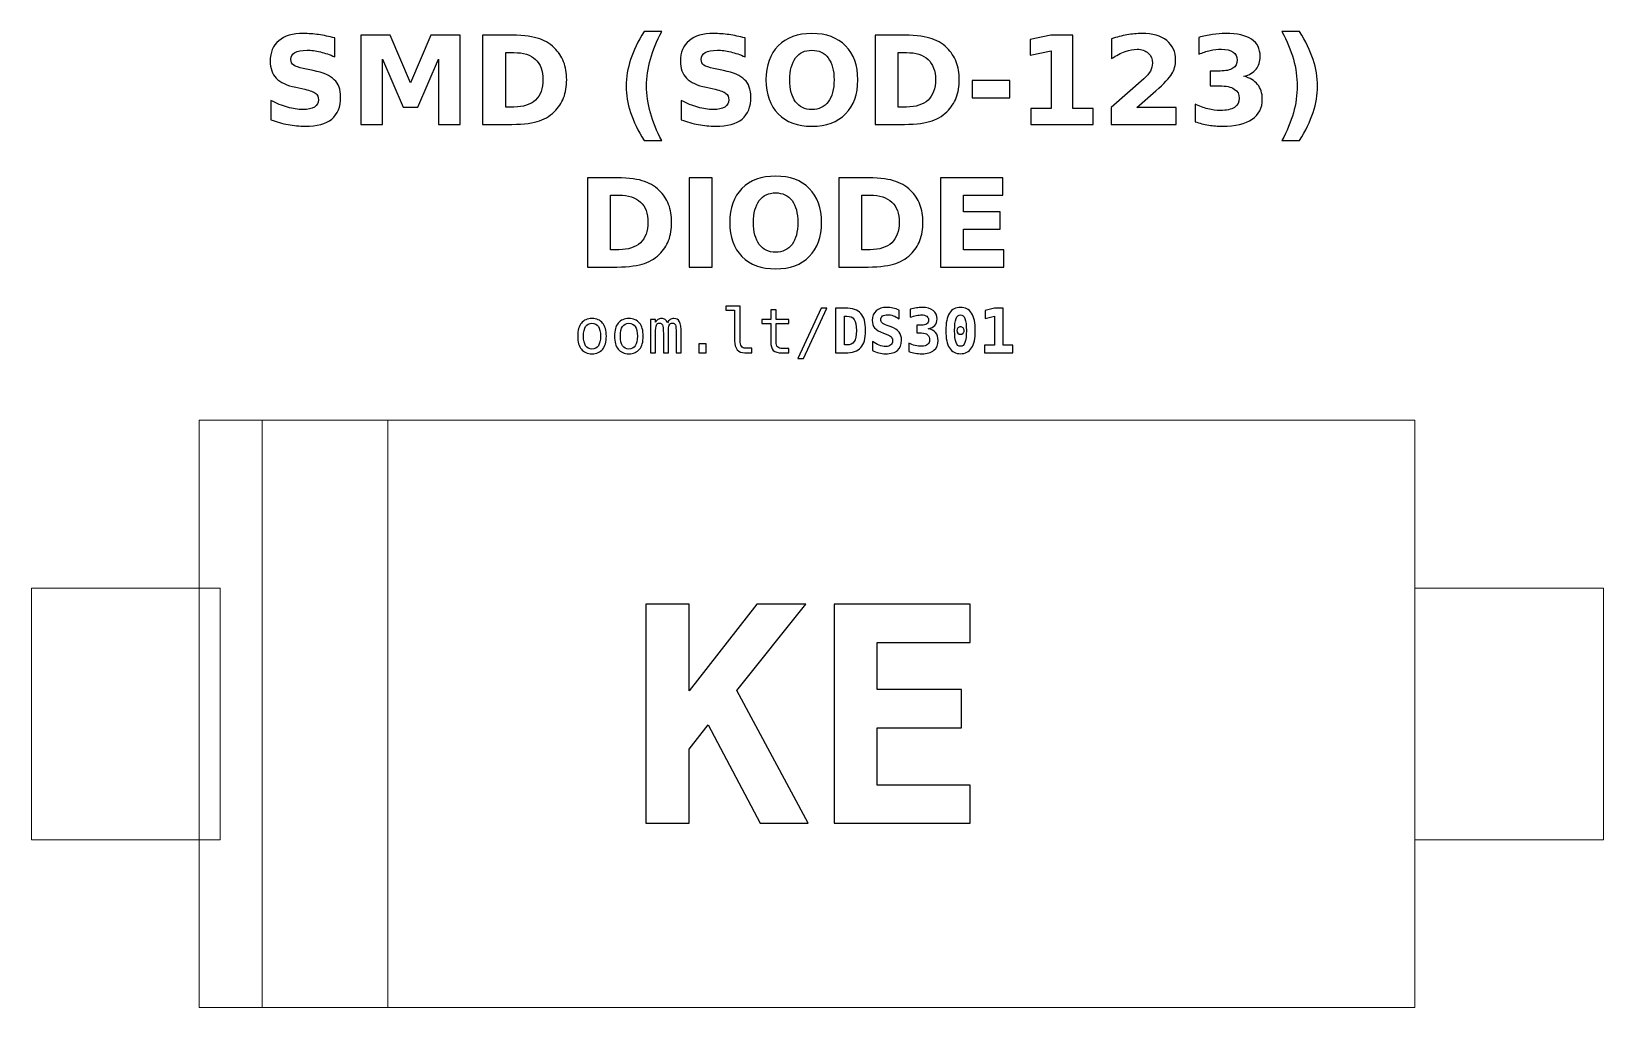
# Model space of a CAD drawing. Header units: centimetres. Extents: x -10.685 to -10.31, y -14.92 to -14.687.
import ezdxf

# ---------------------------------------------------------------- set-up
doc = ezdxf.new("R2010")
doc.units = ezdxf.units.CM
doc.header["$MEASUREMENT"] = 0
doc.layers.add('Layer 1', color=7, linetype='Continuous')

msp = doc.modelspace()

# ---------------------------------------------------------------- linework, layer by layer
at = {"layer": 'Layer 1', "color": 250}
for points, knots in [([(-10.61266, -14.68888), (-10.61266, -14.68888), (-10.61266, -14.69338), (-10.61266, -14.69338), (-10.61266, -14.69338), (-10.61383, -14.69286), (-10.61497, -14.69247), (-10.61608, -14.6922), (-10.61608, -14.6922), (-10.6172, -14.69193), (-10.61825, -14.6918), (-10.61924, -14.6918), (-10.61924, -14.6918), (-10.62055, -14.6918), (-10.62152, -14.69198), (-10.62215, -14.69234), (-10.62215, -14.69234), (-10.62277, -14.6927), (-10.62309, -14.69326), (-10.62309, -14.69402), (-10.62309, -14.69402), (-10.62309, -14.69459), (-10.62288, -14.69504), (-10.62245, -14.69536), (-10.62245, -14.69536), (-10.62203, -14.69567), (-10.62126, -14.69595), (-10.62015, -14.69618), (-10.62015, -14.69618), (-10.62015, -14.69618), (-10.61781, -14.69665), (-10.61781, -14.69665), (-10.61781, -14.69665), (-10.61544, -14.69712), (-10.61376, -14.69785), (-10.61276, -14.69882), (-10.61276, -14.69882), (-10.61176, -14.69979), (-10.61126, -14.70117), (-10.61126, -14.70295), (-10.61126, -14.70295), (-10.61126, -14.7053), (-10.61196, -14.70705), (-10.61335, -14.7082), (-10.61335, -14.7082), (-10.61474, -14.70934), (-10.61687, -14.70991), (-10.61973, -14.70991), (-10.61973, -14.70991), (-10.62109, -14.70991), (-10.62244, -14.70979), (-10.6238, -14.70953), (-10.6238, -14.70953), (-10.62516, -14.70927), (-10.62652, -14.70889), (-10.62788, -14.70839), (-10.62788, -14.70839), (-10.62788, -14.70839), (-10.62788, -14.70376), (-10.62788, -14.70376), (-10.62788, -14.70376), (-10.62652, -14.70448), (-10.6252, -14.70502), (-10.62393, -14.70539), (-10.62393, -14.70539), (-10.62266, -14.70575), (-10.62144, -14.70594), (-10.62026, -14.70594), (-10.62026, -14.70594), (-10.61907, -14.70594), (-10.61814, -14.70574), (-10.61751, -14.70534), (-10.61751, -14.70534), (-10.61687, -14.70494), (-10.61655, -14.70437), (-10.61655, -14.70362), (-10.61655, -14.70362), (-10.61655, -14.70296), (-10.61677, -14.70245), (-10.6172, -14.70209), (-10.6172, -14.70209), (-10.61763, -14.70173), (-10.6185, -14.7014), (-10.61979, -14.70112), (-10.61979, -14.70112), (-10.61979, -14.70112), (-10.62192, -14.70064), (-10.62192, -14.70064), (-10.62192, -14.70064), (-10.62405, -14.70019), (-10.6256, -14.69946), (-10.62659, -14.69846), (-10.62659, -14.69846), (-10.62757, -14.69747), (-10.62806, -14.69612), (-10.62806, -14.69443), (-10.62806, -14.69443), (-10.62806, -14.69231), (-10.62738, -14.69067), (-10.62601, -14.68953), (-10.62601, -14.68953), (-10.62464, -14.68839), (-10.62267, -14.68782), (-10.6201, -14.68782), (-10.6201, -14.68782), (-10.61893, -14.68782), (-10.61773, -14.68791), (-10.61649, -14.68808), (-10.61649, -14.68808), (-10.61526, -14.68826), (-10.61398, -14.68852), (-10.61266, -14.68888)], [0, 0, 0, 0, 0.035714, 0.035714, 0.035714, 0.035714, 0.071429, 0.071429, 0.071429, 0.071429, 0.107143, 0.107143, 0.107143, 0.107143, 0.142857, 0.142857, 0.142857, 0.142857, 0.178571, 0.178571, 0.178571, 0.178571, 0.214286, 0.214286, 0.214286, 0.214286, 0.25, 0.25, 0.25, 0.25, 0.285714, 0.285714, 0.285714, 0.285714, 0.321429, 0.321429, 0.321429, 0.321429, 0.357143, 0.357143, 0.357143, 0.357143, 0.392857, 0.392857, 0.392857, 0.392857, 0.428571, 0.428571, 0.428571, 0.428571, 0.464286, 0.464286, 0.464286, 0.464286, 0.5, 0.5, 0.5, 0.5, 0.535714, 0.535714, 0.535714, 0.535714, 0.571429, 0.571429, 0.571429, 0.571429, 0.607143, 0.607143, 0.607143, 0.607143, 0.642857, 0.642857, 0.642857, 0.642857, 0.678571, 0.678571, 0.678571, 0.678571, 0.714286, 0.714286, 0.714286, 0.714286, 0.75, 0.75, 0.75, 0.75, 0.785714, 0.785714, 0.785714, 0.785714, 0.821429, 0.821429, 0.821429, 0.821429, 0.857143, 0.857143, 0.857143, 0.857143, 0.892857, 0.892857, 0.892857, 0.892857, 0.928571, 0.928571, 0.928571, 0.928571, 0.964286, 0.964286, 0.964286, 0.964286, 1, 1, 1, 1]), ([(-10.60644, -14.68821), (-10.60644, -14.68821), (-10.59945, -14.68821), (-10.59945, -14.68821), (-10.59945, -14.68821), (-10.59945, -14.68821), (-10.5946, -14.6996), (-10.5946, -14.6996), (-10.5946, -14.6996), (-10.5946, -14.6996), (-10.58972, -14.68821), (-10.58972, -14.68821), (-10.58972, -14.68821), (-10.58972, -14.68821), (-10.58275, -14.68821), (-10.58275, -14.68821), (-10.58275, -14.68821), (-10.58275, -14.68821), (-10.58275, -14.7095), (-10.58275, -14.7095), (-10.58275, -14.7095), (-10.58275, -14.7095), (-10.58794, -14.7095), (-10.58794, -14.7095), (-10.58794, -14.7095), (-10.58794, -14.7095), (-10.58794, -14.69393), (-10.58794, -14.69393), (-10.58794, -14.69393), (-10.58794, -14.69393), (-10.59285, -14.70541), (-10.59285, -14.70541), (-10.59285, -14.70541), (-10.59285, -14.70541), (-10.59633, -14.70541), (-10.59633, -14.70541), (-10.59633, -14.70541), (-10.59633, -14.70541), (-10.60123, -14.69393), (-10.60123, -14.69393), (-10.60123, -14.69393), (-10.60123, -14.69393), (-10.60123, -14.7095), (-10.60123, -14.7095), (-10.60123, -14.7095), (-10.60123, -14.7095), (-10.60644, -14.7095), (-10.60644, -14.7095), (-10.60644, -14.7095), (-10.60644, -14.7095), (-10.60644, -14.68821), (-10.60644, -14.68821)], [0, 0, 0, 0, 0.076923, 0.076923, 0.076923, 0.076923, 0.153846, 0.153846, 0.153846, 0.153846, 0.230769, 0.230769, 0.230769, 0.230769, 0.307692, 0.307692, 0.307692, 0.307692, 0.384615, 0.384615, 0.384615, 0.384615, 0.461538, 0.461538, 0.461538, 0.461538, 0.538462, 0.538462, 0.538462, 0.538462, 0.615385, 0.615385, 0.615385, 0.615385, 0.692308, 0.692308, 0.692308, 0.692308, 0.769231, 0.769231, 0.769231, 0.769231, 0.846154, 0.846154, 0.846154, 0.846154, 0.923077, 0.923077, 0.923077, 0.923077, 1, 1, 1, 1]), ([(-10.57737, -14.68821), (-10.57737, -14.68821), (-10.57157, -14.68821), (-10.57157, -14.68821), (-10.57157, -14.68821), (-10.56834, -14.68821), (-10.56594, -14.68843), (-10.56435, -14.6889), (-10.56435, -14.6889), (-10.56277, -14.68936), (-10.56141, -14.69014), (-10.56028, -14.69124), (-10.56028, -14.69124), (-10.55928, -14.6922), (-10.55854, -14.69331), (-10.55805, -14.69457), (-10.55805, -14.69457), (-10.55757, -14.69582), (-10.55733, -14.69724), (-10.55733, -14.69883), (-10.55733, -14.69883), (-10.55733, -14.70044), (-10.55757, -14.70187), (-10.55805, -14.70313), (-10.55805, -14.70313), (-10.55854, -14.70439), (-10.55928, -14.7055), (-10.56028, -14.70646), (-10.56028, -14.70646), (-10.56142, -14.70757), (-10.56279, -14.70835), (-10.56439, -14.70881), (-10.56439, -14.70881), (-10.56599, -14.70927), (-10.56838, -14.7095), (-10.57157, -14.7095), (-10.57157, -14.7095), (-10.57157, -14.7095), (-10.57737, -14.7095), (-10.57737, -14.7095), (-10.57737, -14.7095), (-10.57737, -14.7095), (-10.57737, -14.68821), (-10.57737, -14.68821)], [0, 0, 0, 0, 0.090909, 0.090909, 0.090909, 0.090909, 0.181818, 0.181818, 0.181818, 0.181818, 0.272727, 0.272727, 0.272727, 0.272727, 0.363636, 0.363636, 0.363636, 0.363636, 0.454545, 0.454545, 0.454545, 0.454545, 0.545455, 0.545455, 0.545455, 0.545455, 0.636364, 0.636364, 0.636364, 0.636364, 0.727273, 0.727273, 0.727273, 0.727273, 0.818182, 0.818182, 0.818182, 0.818182, 0.909091, 0.909091, 0.909091, 0.909091, 1, 1, 1, 1]), ([(-10.53463, -14.71335), (-10.53463, -14.71335), (-10.53886, -14.71335), (-10.53886, -14.71335), (-10.53886, -14.71335), (-10.54032, -14.711), (-10.54139, -14.70877), (-10.54209, -14.70665), (-10.54209, -14.70665), (-10.54278, -14.70454), (-10.54313, -14.70244), (-10.54313, -14.70036), (-10.54313, -14.70036), (-10.54313, -14.69827), (-10.54278, -14.69617), (-10.54208, -14.69403), (-10.54208, -14.69403), (-10.54138, -14.6919), (-10.54031, -14.68967), (-10.53886, -14.68733), (-10.53886, -14.68733), (-10.53886, -14.68733), (-10.53463, -14.68733), (-10.53463, -14.68733), (-10.53463, -14.68733), (-10.53584, -14.68959), (-10.53676, -14.69179), (-10.53736, -14.69395), (-10.53736, -14.69395), (-10.53797, -14.6961), (-10.53828, -14.69822), (-10.53828, -14.70033), (-10.53828, -14.70033), (-10.53828, -14.70243), (-10.53798, -14.70456), (-10.53737, -14.70672), (-10.53737, -14.70672), (-10.53677, -14.70888), (-10.53585, -14.71109), (-10.53463, -14.71335)], [0, 0, 0, 0, 0.1, 0.1, 0.1, 0.1, 0.2, 0.2, 0.2, 0.2, 0.3, 0.3, 0.3, 0.3, 0.4, 0.4, 0.4, 0.4, 0.5, 0.5, 0.5, 0.5, 0.6, 0.6, 0.6, 0.6, 0.7, 0.7, 0.7, 0.7, 0.8, 0.8, 0.8, 0.8, 0.9, 0.9, 0.9, 0.9, 1, 1, 1, 1]), ([(-10.51479, -14.68888), (-10.51479, -14.68888), (-10.51479, -14.69338), (-10.51479, -14.69338), (-10.51479, -14.69338), (-10.51596, -14.69286), (-10.5171, -14.69247), (-10.51821, -14.6922), (-10.51821, -14.6922), (-10.51933, -14.69193), (-10.52038, -14.6918), (-10.52137, -14.6918), (-10.52137, -14.6918), (-10.52268, -14.6918), (-10.52365, -14.69198), (-10.52428, -14.69234), (-10.52428, -14.69234), (-10.5249, -14.6927), (-10.52522, -14.69326), (-10.52522, -14.69402), (-10.52522, -14.69402), (-10.52522, -14.69459), (-10.52501, -14.69504), (-10.52458, -14.69536), (-10.52458, -14.69536), (-10.52416, -14.69567), (-10.52339, -14.69595), (-10.52228, -14.69618), (-10.52228, -14.69618), (-10.52228, -14.69618), (-10.51994, -14.69665), (-10.51994, -14.69665), (-10.51994, -14.69665), (-10.51757, -14.69712), (-10.51589, -14.69785), (-10.51489, -14.69882), (-10.51489, -14.69882), (-10.51389, -14.69979), (-10.51339, -14.70117), (-10.51339, -14.70295), (-10.51339, -14.70295), (-10.51339, -14.7053), (-10.51409, -14.70705), (-10.51548, -14.7082), (-10.51548, -14.7082), (-10.51687, -14.70934), (-10.519, -14.70991), (-10.52186, -14.70991), (-10.52186, -14.70991), (-10.52322, -14.70991), (-10.52457, -14.70979), (-10.52593, -14.70953), (-10.52593, -14.70953), (-10.52729, -14.70927), (-10.52865, -14.70889), (-10.53001, -14.70839), (-10.53001, -14.70839), (-10.53001, -14.70839), (-10.53001, -14.70376), (-10.53001, -14.70376), (-10.53001, -14.70376), (-10.52865, -14.70448), (-10.52733, -14.70502), (-10.52606, -14.70539), (-10.52606, -14.70539), (-10.52479, -14.70575), (-10.52357, -14.70594), (-10.52239, -14.70594), (-10.52239, -14.70594), (-10.5212, -14.70594), (-10.52027, -14.70574), (-10.51964, -14.70534), (-10.51964, -14.70534), (-10.519, -14.70494), (-10.51868, -14.70437), (-10.51868, -14.70362), (-10.51868, -14.70362), (-10.51868, -14.70296), (-10.5189, -14.70245), (-10.51933, -14.70209), (-10.51933, -14.70209), (-10.51976, -14.70173), (-10.52063, -14.7014), (-10.52192, -14.70112), (-10.52192, -14.70112), (-10.52192, -14.70112), (-10.52405, -14.70064), (-10.52405, -14.70064), (-10.52405, -14.70064), (-10.52618, -14.70019), (-10.52773, -14.69946), (-10.52872, -14.69846), (-10.52872, -14.69846), (-10.5297, -14.69747), (-10.53019, -14.69612), (-10.53019, -14.69443), (-10.53019, -14.69443), (-10.53019, -14.69231), (-10.52951, -14.69067), (-10.52814, -14.68953), (-10.52814, -14.68953), (-10.52677, -14.68839), (-10.5248, -14.68782), (-10.52223, -14.68782), (-10.52223, -14.68782), (-10.52106, -14.68782), (-10.51986, -14.68791), (-10.51862, -14.68808), (-10.51862, -14.68808), (-10.51739, -14.68826), (-10.51611, -14.68852), (-10.51479, -14.68888)], [0, 0, 0, 0, 0.035714, 0.035714, 0.035714, 0.035714, 0.071429, 0.071429, 0.071429, 0.071429, 0.107143, 0.107143, 0.107143, 0.107143, 0.142857, 0.142857, 0.142857, 0.142857, 0.178571, 0.178571, 0.178571, 0.178571, 0.214286, 0.214286, 0.214286, 0.214286, 0.25, 0.25, 0.25, 0.25, 0.285714, 0.285714, 0.285714, 0.285714, 0.321429, 0.321429, 0.321429, 0.321429, 0.357143, 0.357143, 0.357143, 0.357143, 0.392857, 0.392857, 0.392857, 0.392857, 0.428571, 0.428571, 0.428571, 0.428571, 0.464286, 0.464286, 0.464286, 0.464286, 0.5, 0.5, 0.5, 0.5, 0.535714, 0.535714, 0.535714, 0.535714, 0.571429, 0.571429, 0.571429, 0.571429, 0.607143, 0.607143, 0.607143, 0.607143, 0.642857, 0.642857, 0.642857, 0.642857, 0.678571, 0.678571, 0.678571, 0.678571, 0.714286, 0.714286, 0.714286, 0.714286, 0.75, 0.75, 0.75, 0.75, 0.785714, 0.785714, 0.785714, 0.785714, 0.821429, 0.821429, 0.821429, 0.821429, 0.857143, 0.857143, 0.857143, 0.857143, 0.892857, 0.892857, 0.892857, 0.892857, 0.928571, 0.928571, 0.928571, 0.928571, 0.964286, 0.964286, 0.964286, 0.964286, 1, 1, 1, 1]), ([(-10.49884, -14.68782), (-10.49542, -14.68782), (-10.49274, -14.6888), (-10.4908, -14.69076), (-10.4908, -14.69076), (-10.48886, -14.69272), (-10.48789, -14.69542), (-10.48789, -14.69887), (-10.48789, -14.69887), (-10.48789, -14.70231), (-10.48886, -14.70502), (-10.4908, -14.70697), (-10.4908, -14.70697), (-10.49274, -14.70894), (-10.49542, -14.70991), (-10.49884, -14.70991), (-10.49884, -14.70991), (-10.50225, -14.70991), (-10.50493, -14.70894), (-10.50688, -14.70697), (-10.50688, -14.70697), (-10.50882, -14.70502), (-10.50979, -14.70231), (-10.50979, -14.69887), (-10.50979, -14.69887), (-10.50979, -14.69542), (-10.50882, -14.69272), (-10.50688, -14.69076), (-10.50688, -14.69076), (-10.50493, -14.6888), (-10.50225, -14.68782), (-10.49884, -14.68782)], [0, 0, 0, 0, 0.125, 0.125, 0.125, 0.125, 0.25, 0.25, 0.25, 0.25, 0.375, 0.375, 0.375, 0.375, 0.5, 0.5, 0.5, 0.5, 0.625, 0.625, 0.625, 0.625, 0.75, 0.75, 0.75, 0.75, 0.875, 0.875, 0.875, 0.875, 1, 1, 1, 1]), ([(-10.48374, -14.68821), (-10.48374, -14.68821), (-10.47794, -14.68821), (-10.47794, -14.68821), (-10.47794, -14.68821), (-10.47471, -14.68821), (-10.47231, -14.68843), (-10.47072, -14.6889), (-10.47072, -14.6889), (-10.46914, -14.68936), (-10.46778, -14.69014), (-10.46665, -14.69124), (-10.46665, -14.69124), (-10.46565, -14.6922), (-10.46491, -14.69331), (-10.46442, -14.69457), (-10.46442, -14.69457), (-10.46394, -14.69582), (-10.4637, -14.69724), (-10.4637, -14.69883), (-10.4637, -14.69883), (-10.4637, -14.70044), (-10.46394, -14.70187), (-10.46442, -14.70313), (-10.46442, -14.70313), (-10.46491, -14.70439), (-10.46565, -14.7055), (-10.46665, -14.70646), (-10.46665, -14.70646), (-10.46779, -14.70757), (-10.46916, -14.70835), (-10.47076, -14.70881), (-10.47076, -14.70881), (-10.47236, -14.70927), (-10.47475, -14.7095), (-10.47794, -14.7095), (-10.47794, -14.7095), (-10.47794, -14.7095), (-10.48374, -14.7095), (-10.48374, -14.7095), (-10.48374, -14.7095), (-10.48374, -14.7095), (-10.48374, -14.68821), (-10.48374, -14.68821)], [0, 0, 0, 0, 0.090909, 0.090909, 0.090909, 0.090909, 0.181818, 0.181818, 0.181818, 0.181818, 0.272727, 0.272727, 0.272727, 0.272727, 0.363636, 0.363636, 0.363636, 0.363636, 0.454545, 0.454545, 0.454545, 0.454545, 0.545455, 0.545455, 0.545455, 0.545455, 0.636364, 0.636364, 0.636364, 0.636364, 0.727273, 0.727273, 0.727273, 0.727273, 0.818182, 0.818182, 0.818182, 0.818182, 0.909091, 0.909091, 0.909091, 0.909091, 1, 1, 1, 1]), ([(-10.44664, -14.70571), (-10.44664, -14.70571), (-10.44179, -14.70571), (-10.44179, -14.70571), (-10.44179, -14.70571), (-10.44179, -14.70571), (-10.44179, -14.69194), (-10.44179, -14.69194), (-10.44179, -14.69194), (-10.44179, -14.69194), (-10.44676, -14.69297), (-10.44676, -14.69297), (-10.44676, -14.69297), (-10.44676, -14.69297), (-10.44676, -14.68923), (-10.44676, -14.68923), (-10.44676, -14.68923), (-10.44676, -14.68923), (-10.44182, -14.68821), (-10.44182, -14.68821), (-10.44182, -14.68821), (-10.44182, -14.68821), (-10.4366, -14.68821), (-10.4366, -14.68821), (-10.4366, -14.68821), (-10.4366, -14.68821), (-10.4366, -14.70571), (-10.4366, -14.70571), (-10.4366, -14.70571), (-10.4366, -14.70571), (-10.43175, -14.70571), (-10.43175, -14.70571), (-10.43175, -14.70571), (-10.43175, -14.70571), (-10.43175, -14.7095), (-10.43175, -14.7095), (-10.43175, -14.7095), (-10.43175, -14.7095), (-10.44664, -14.7095), (-10.44664, -14.7095), (-10.44664, -14.7095), (-10.44664, -14.7095), (-10.44664, -14.70571), (-10.44664, -14.70571)], [0, 0, 0, 0, 0.090909, 0.090909, 0.090909, 0.090909, 0.181818, 0.181818, 0.181818, 0.181818, 0.272727, 0.272727, 0.272727, 0.272727, 0.363636, 0.363636, 0.363636, 0.363636, 0.454545, 0.454545, 0.454545, 0.454545, 0.545455, 0.545455, 0.545455, 0.545455, 0.636364, 0.636364, 0.636364, 0.636364, 0.727273, 0.727273, 0.727273, 0.727273, 0.818182, 0.818182, 0.818182, 0.818182, 0.909091, 0.909091, 0.909091, 0.909091, 1, 1, 1, 1]), ([(-10.42131, -14.70546), (-10.42131, -14.70546), (-10.41194, -14.70546), (-10.41194, -14.70546), (-10.41194, -14.70546), (-10.41194, -14.70546), (-10.41194, -14.7095), (-10.41194, -14.7095), (-10.41194, -14.7095), (-10.41194, -14.7095), (-10.42742, -14.7095), (-10.42742, -14.7095), (-10.42742, -14.7095), (-10.42742, -14.7095), (-10.42742, -14.70546), (-10.42742, -14.70546), (-10.42742, -14.70546), (-10.42742, -14.70546), (-10.41964, -14.6986), (-10.41964, -14.6986), (-10.41964, -14.6986), (-10.41895, -14.69798), (-10.41844, -14.69736), (-10.4181, -14.69676), (-10.4181, -14.69676), (-10.41777, -14.69617), (-10.4176, -14.69554), (-10.4176, -14.69489), (-10.4176, -14.69489), (-10.4176, -14.6939), (-10.41794, -14.69309), (-10.41861, -14.69249), (-10.41861, -14.69249), (-10.41928, -14.69188), (-10.42017, -14.69157), (-10.42128, -14.69157), (-10.42128, -14.69157), (-10.42214, -14.69157), (-10.42307, -14.69176), (-10.42409, -14.69212), (-10.42409, -14.69212), (-10.42511, -14.69249), (-10.4262, -14.69304), (-10.42736, -14.69376), (-10.42736, -14.69376), (-10.42736, -14.69376), (-10.42736, -14.68908), (-10.42736, -14.68908), (-10.42736, -14.68908), (-10.42612, -14.68867), (-10.4249, -14.68836), (-10.42369, -14.68814), (-10.42369, -14.68814), (-10.42249, -14.68793), (-10.4213, -14.68782), (-10.42014, -14.68782), (-10.42014, -14.68782), (-10.41759, -14.68782), (-10.41561, -14.68838), (-10.4142, -14.68951), (-10.4142, -14.68951), (-10.41279, -14.69063), (-10.41208, -14.69219), (-10.41208, -14.6942), (-10.41208, -14.6942), (-10.41208, -14.69536), (-10.41238, -14.69644), (-10.41298, -14.69744), (-10.41298, -14.69744), (-10.41358, -14.69844), (-10.41484, -14.69979), (-10.41676, -14.70147), (-10.41676, -14.70147), (-10.41676, -14.70147), (-10.42131, -14.70546), (-10.42131, -14.70546)], [0, 0, 0, 0, 0.052632, 0.052632, 0.052632, 0.052632, 0.105263, 0.105263, 0.105263, 0.105263, 0.157895, 0.157895, 0.157895, 0.157895, 0.210526, 0.210526, 0.210526, 0.210526, 0.263158, 0.263158, 0.263158, 0.263158, 0.315789, 0.315789, 0.315789, 0.315789, 0.368421, 0.368421, 0.368421, 0.368421, 0.421053, 0.421053, 0.421053, 0.421053, 0.473684, 0.473684, 0.473684, 0.473684, 0.526316, 0.526316, 0.526316, 0.526316, 0.578947, 0.578947, 0.578947, 0.578947, 0.631579, 0.631579, 0.631579, 0.631579, 0.684211, 0.684211, 0.684211, 0.684211, 0.736842, 0.736842, 0.736842, 0.736842, 0.789474, 0.789474, 0.789474, 0.789474, 0.842105, 0.842105, 0.842105, 0.842105, 0.894737, 0.894737, 0.894737, 0.894737, 0.947368, 0.947368, 0.947368, 0.947368, 1, 1, 1, 1]), ([(-10.39579, -14.69802), (-10.39436, -14.69839), (-10.39327, -14.69903), (-10.39252, -14.69995), (-10.39252, -14.69995), (-10.39178, -14.70087), (-10.3914, -14.70203), (-10.3914, -14.70345), (-10.3914, -14.70345), (-10.3914, -14.70556), (-10.39221, -14.70717), (-10.39383, -14.70827), (-10.39383, -14.70827), (-10.39544, -14.70936), (-10.3978, -14.70991), (-10.4009, -14.70991), (-10.4009, -14.70991), (-10.402, -14.70991), (-10.40309, -14.70983), (-10.40419, -14.70965), (-10.40419, -14.70965), (-10.40529, -14.70948), (-10.40637, -14.70921), (-10.40745, -14.70886), (-10.40745, -14.70886), (-10.40745, -14.70886), (-10.40745, -14.70462), (-10.40745, -14.70462), (-10.40745, -14.70462), (-10.40642, -14.70513), (-10.4054, -14.70552), (-10.40439, -14.70579), (-10.40439, -14.70579), (-10.40338, -14.70604), (-10.40238, -14.70617), (-10.4014, -14.70617), (-10.4014, -14.70617), (-10.39995, -14.70617), (-10.39883, -14.70592), (-10.39806, -14.70542), (-10.39806, -14.70542), (-10.39728, -14.70491), (-10.39689, -14.70419), (-10.39689, -14.70325), (-10.39689, -14.70325), (-10.39689, -14.70228), (-10.39729, -14.70155), (-10.39809, -14.70105), (-10.39809, -14.70105), (-10.39888, -14.70055), (-10.40005, -14.7003), (-10.4016, -14.7003), (-10.4016, -14.7003), (-10.4016, -14.7003), (-10.4038, -14.7003), (-10.4038, -14.7003), (-10.4038, -14.7003), (-10.4038, -14.7003), (-10.4038, -14.69676), (-10.4038, -14.69676), (-10.4038, -14.69676), (-10.4038, -14.69676), (-10.40149, -14.69676), (-10.40149, -14.69676), (-10.40149, -14.69676), (-10.40011, -14.69676), (-10.39908, -14.69655), (-10.39841, -14.69611), (-10.39841, -14.69611), (-10.39773, -14.69568), (-10.39739, -14.69502), (-10.39739, -14.69414), (-10.39739, -14.69414), (-10.39739, -14.69332), (-10.39772, -14.69269), (-10.39838, -14.69225), (-10.39838, -14.69225), (-10.39904, -14.6918), (-10.39996, -14.69157), (-10.40116, -14.69157), (-10.40116, -14.69157), (-10.40204, -14.69157), (-10.40293, -14.69167), (-10.40384, -14.69187), (-10.40384, -14.69187), (-10.40474, -14.69207), (-10.40564, -14.69237), (-10.40653, -14.69276), (-10.40653, -14.69276), (-10.40653, -14.69276), (-10.40653, -14.68874), (-10.40653, -14.68874), (-10.40653, -14.68874), (-10.40545, -14.68843), (-10.40438, -14.6882), (-10.40331, -14.68805), (-10.40331, -14.68805), (-10.40224, -14.6879), (-10.4012, -14.68782), (-10.40017, -14.68782), (-10.40017, -14.68782), (-10.39741, -14.68782), (-10.39534, -14.68827), (-10.39396, -14.68918), (-10.39396, -14.68918), (-10.39259, -14.69009), (-10.3919, -14.69146), (-10.3919, -14.69328), (-10.3919, -14.69328), (-10.3919, -14.69453), (-10.39223, -14.69555), (-10.39289, -14.69634), (-10.39289, -14.69634), (-10.39354, -14.69713), (-10.39451, -14.69769), (-10.39579, -14.69802)], [0, 0, 0, 0, 0.034483, 0.034483, 0.034483, 0.034483, 0.068966, 0.068966, 0.068966, 0.068966, 0.103448, 0.103448, 0.103448, 0.103448, 0.137931, 0.137931, 0.137931, 0.137931, 0.172414, 0.172414, 0.172414, 0.172414, 0.206897, 0.206897, 0.206897, 0.206897, 0.241379, 0.241379, 0.241379, 0.241379, 0.275862, 0.275862, 0.275862, 0.275862, 0.310345, 0.310345, 0.310345, 0.310345, 0.344828, 0.344828, 0.344828, 0.344828, 0.37931, 0.37931, 0.37931, 0.37931, 0.413793, 0.413793, 0.413793, 0.413793, 0.448276, 0.448276, 0.448276, 0.448276, 0.482759, 0.482759, 0.482759, 0.482759, 0.517241, 0.517241, 0.517241, 0.517241, 0.551724, 0.551724, 0.551724, 0.551724, 0.586207, 0.586207, 0.586207, 0.586207, 0.62069, 0.62069, 0.62069, 0.62069, 0.655172, 0.655172, 0.655172, 0.655172, 0.689655, 0.689655, 0.689655, 0.689655, 0.724138, 0.724138, 0.724138, 0.724138, 0.758621, 0.758621, 0.758621, 0.758621, 0.793103, 0.793103, 0.793103, 0.793103, 0.827586, 0.827586, 0.827586, 0.827586, 0.862069, 0.862069, 0.862069, 0.862069, 0.896552, 0.896552, 0.896552, 0.896552, 0.931034, 0.931034, 0.931034, 0.931034, 0.965517, 0.965517, 0.965517, 0.965517, 1, 1, 1, 1]), ([(-10.38673, -14.71335), (-10.38552, -14.71109), (-10.3846, -14.70888), (-10.38399, -14.70672), (-10.38399, -14.70672), (-10.38338, -14.70456), (-10.38308, -14.70243), (-10.38308, -14.70033), (-10.38308, -14.70033), (-10.38308, -14.69822), (-10.38338, -14.6961), (-10.38399, -14.69395), (-10.38399, -14.69395), (-10.3846, -14.69179), (-10.38552, -14.68959), (-10.38673, -14.68733), (-10.38673, -14.68733), (-10.38673, -14.68733), (-10.3825, -14.68733), (-10.3825, -14.68733), (-10.3825, -14.68733), (-10.38105, -14.68967), (-10.37998, -14.6919), (-10.37928, -14.69403), (-10.37928, -14.69403), (-10.37858, -14.69617), (-10.37823, -14.69827), (-10.37823, -14.70036), (-10.37823, -14.70036), (-10.37823, -14.70244), (-10.37858, -14.70454), (-10.37927, -14.70665), (-10.37927, -14.70665), (-10.37997, -14.70877), (-10.38104, -14.711), (-10.3825, -14.71335), (-10.3825, -14.71335), (-10.3825, -14.71335), (-10.38673, -14.71335), (-10.38673, -14.71335)], [0, 0, 0, 0, 0.1, 0.1, 0.1, 0.1, 0.2, 0.2, 0.2, 0.2, 0.3, 0.3, 0.3, 0.3, 0.4, 0.4, 0.4, 0.4, 0.5, 0.5, 0.5, 0.5, 0.6, 0.6, 0.6, 0.6, 0.7, 0.7, 0.7, 0.7, 0.8, 0.8, 0.8, 0.8, 0.9, 0.9, 0.9, 0.9, 1, 1, 1, 1]), ([(-10.57188, -14.69236), (-10.57188, -14.69236), (-10.57188, -14.70535), (-10.57188, -14.70535), (-10.57188, -14.70535), (-10.57188, -14.70535), (-10.56991, -14.70535), (-10.56991, -14.70535), (-10.56991, -14.70535), (-10.56766, -14.70535), (-10.56595, -14.70479), (-10.56477, -14.70368), (-10.56477, -14.70368), (-10.56359, -14.70257), (-10.56299, -14.70095), (-10.56299, -14.69883), (-10.56299, -14.69883), (-10.56299, -14.69672), (-10.56358, -14.69511), (-10.56476, -14.69401), (-10.56476, -14.69401), (-10.56594, -14.69291), (-10.56766, -14.69236), (-10.56991, -14.69236), (-10.56991, -14.69236), (-10.56991, -14.69236), (-10.57188, -14.69236), (-10.57188, -14.69236)], [0, 0, 0, 0, 0.142857, 0.142857, 0.142857, 0.142857, 0.285714, 0.285714, 0.285714, 0.285714, 0.428571, 0.428571, 0.428571, 0.428571, 0.571429, 0.571429, 0.571429, 0.571429, 0.714286, 0.714286, 0.714286, 0.714286, 0.857143, 0.857143, 0.857143, 0.857143, 1, 1, 1, 1]), ([(-10.49884, -14.6918), (-10.50052, -14.6918), (-10.50181, -14.69242), (-10.50274, -14.69365), (-10.50274, -14.69365), (-10.50366, -14.69489), (-10.50412, -14.69663), (-10.50412, -14.69887), (-10.50412, -14.69887), (-10.50412, -14.70111), (-10.50366, -14.70284), (-10.50274, -14.70408), (-10.50274, -14.70408), (-10.50181, -14.70532), (-10.50052, -14.70594), (-10.49884, -14.70594), (-10.49884, -14.70594), (-10.49716, -14.70594), (-10.49586, -14.70532), (-10.49493, -14.70408), (-10.49493, -14.70408), (-10.49401, -14.70284), (-10.49355, -14.70111), (-10.49355, -14.69887), (-10.49355, -14.69887), (-10.49355, -14.69663), (-10.49401, -14.69489), (-10.49493, -14.69365), (-10.49493, -14.69365), (-10.49586, -14.69242), (-10.49716, -14.6918), (-10.49884, -14.6918)], [0, 0, 0, 0, 0.125, 0.125, 0.125, 0.125, 0.25, 0.25, 0.25, 0.25, 0.375, 0.375, 0.375, 0.375, 0.5, 0.5, 0.5, 0.5, 0.625, 0.625, 0.625, 0.625, 0.75, 0.75, 0.75, 0.75, 0.875, 0.875, 0.875, 0.875, 1, 1, 1, 1]), ([(-10.47825, -14.69236), (-10.47825, -14.69236), (-10.47825, -14.70535), (-10.47825, -14.70535), (-10.47825, -14.70535), (-10.47825, -14.70535), (-10.47628, -14.70535), (-10.47628, -14.70535), (-10.47628, -14.70535), (-10.47403, -14.70535), (-10.47232, -14.70479), (-10.47114, -14.70368), (-10.47114, -14.70368), (-10.46996, -14.70257), (-10.46936, -14.70095), (-10.46936, -14.69883), (-10.46936, -14.69883), (-10.46936, -14.69672), (-10.46995, -14.69511), (-10.47113, -14.69401), (-10.47113, -14.69401), (-10.47231, -14.69291), (-10.47403, -14.69236), (-10.47628, -14.69236), (-10.47628, -14.69236), (-10.47628, -14.69236), (-10.47825, -14.69236), (-10.47825, -14.69236)], [0, 0, 0, 0, 0.142857, 0.142857, 0.142857, 0.142857, 0.285714, 0.285714, 0.285714, 0.285714, 0.428571, 0.428571, 0.428571, 0.428571, 0.571429, 0.571429, 0.571429, 0.571429, 0.714286, 0.714286, 0.714286, 0.714286, 0.857143, 0.857143, 0.857143, 0.857143, 1, 1, 1, 1]), ([(-10.4606, -14.69902), (-10.4606, -14.69902), (-10.45164, -14.69902), (-10.45164, -14.69902), (-10.45164, -14.69902), (-10.45164, -14.69902), (-10.45164, -14.70317), (-10.45164, -14.70317), (-10.45164, -14.70317), (-10.45164, -14.70317), (-10.4606, -14.70317), (-10.4606, -14.70317), (-10.4606, -14.70317), (-10.4606, -14.70317), (-10.4606, -14.69902), (-10.4606, -14.69902)], [0, 0, 0, 0, 0.25, 0.25, 0.25, 0.25, 0.5, 0.5, 0.5, 0.5, 0.75, 0.75, 0.75, 0.75, 1, 1, 1, 1]), ([(-10.55233, -14.72221), (-10.55233, -14.72221), (-10.54653, -14.72221), (-10.54653, -14.72221), (-10.54653, -14.72221), (-10.5433, -14.72221), (-10.5409, -14.72243), (-10.53931, -14.7229), (-10.53931, -14.7229), (-10.53773, -14.72336), (-10.53637, -14.72414), (-10.53524, -14.72524), (-10.53524, -14.72524), (-10.53424, -14.7262), (-10.5335, -14.72731), (-10.53301, -14.72857), (-10.53301, -14.72857), (-10.53253, -14.72982), (-10.53229, -14.73124), (-10.53229, -14.73283), (-10.53229, -14.73283), (-10.53229, -14.73444), (-10.53253, -14.73587), (-10.53301, -14.73713), (-10.53301, -14.73713), (-10.5335, -14.73839), (-10.53424, -14.7395), (-10.53524, -14.74046), (-10.53524, -14.74046), (-10.53638, -14.74157), (-10.53775, -14.74235), (-10.53935, -14.74281), (-10.53935, -14.74281), (-10.54095, -14.74327), (-10.54334, -14.7435), (-10.54653, -14.7435), (-10.54653, -14.7435), (-10.54653, -14.7435), (-10.55233, -14.7435), (-10.55233, -14.7435), (-10.55233, -14.7435), (-10.55233, -14.7435), (-10.55233, -14.72221), (-10.55233, -14.72221)], [0, 0, 0, 0, 0.090909, 0.090909, 0.090909, 0.090909, 0.181818, 0.181818, 0.181818, 0.181818, 0.272727, 0.272727, 0.272727, 0.272727, 0.363636, 0.363636, 0.363636, 0.363636, 0.454545, 0.454545, 0.454545, 0.454545, 0.545455, 0.545455, 0.545455, 0.545455, 0.636364, 0.636364, 0.636364, 0.636364, 0.727273, 0.727273, 0.727273, 0.727273, 0.818182, 0.818182, 0.818182, 0.818182, 0.909091, 0.909091, 0.909091, 0.909091, 1, 1, 1, 1]), ([(-10.52809, -14.72221), (-10.52809, -14.72221), (-10.5226, -14.72221), (-10.5226, -14.72221), (-10.5226, -14.72221), (-10.5226, -14.72221), (-10.5226, -14.7435), (-10.5226, -14.7435), (-10.5226, -14.7435), (-10.5226, -14.7435), (-10.52809, -14.7435), (-10.52809, -14.7435), (-10.52809, -14.7435), (-10.52809, -14.7435), (-10.52809, -14.72221), (-10.52809, -14.72221)], [0, 0, 0, 0, 0.25, 0.25, 0.25, 0.25, 0.5, 0.5, 0.5, 0.5, 0.75, 0.75, 0.75, 0.75, 1, 1, 1, 1]), ([(-10.50749, -14.72182), (-10.50407, -14.72182), (-10.50139, -14.7228), (-10.49945, -14.72476), (-10.49945, -14.72476), (-10.49751, -14.72672), (-10.49654, -14.72942), (-10.49654, -14.73287), (-10.49654, -14.73287), (-10.49654, -14.73631), (-10.49751, -14.73902), (-10.49945, -14.74097), (-10.49945, -14.74097), (-10.50139, -14.74294), (-10.50407, -14.74391), (-10.50749, -14.74391), (-10.50749, -14.74391), (-10.5109, -14.74391), (-10.51358, -14.74294), (-10.51553, -14.74097), (-10.51553, -14.74097), (-10.51747, -14.73902), (-10.51844, -14.73631), (-10.51844, -14.73287), (-10.51844, -14.73287), (-10.51844, -14.72942), (-10.51747, -14.72672), (-10.51553, -14.72476), (-10.51553, -14.72476), (-10.51358, -14.7228), (-10.5109, -14.72182), (-10.50749, -14.72182)], [0, 0, 0, 0, 0.125, 0.125, 0.125, 0.125, 0.25, 0.25, 0.25, 0.25, 0.375, 0.375, 0.375, 0.375, 0.5, 0.5, 0.5, 0.5, 0.625, 0.625, 0.625, 0.625, 0.75, 0.75, 0.75, 0.75, 0.875, 0.875, 0.875, 0.875, 1, 1, 1, 1]), ([(-10.49239, -14.72221), (-10.49239, -14.72221), (-10.48659, -14.72221), (-10.48659, -14.72221), (-10.48659, -14.72221), (-10.48336, -14.72221), (-10.48096, -14.72243), (-10.47937, -14.7229), (-10.47937, -14.7229), (-10.47779, -14.72336), (-10.47643, -14.72414), (-10.4753, -14.72524), (-10.4753, -14.72524), (-10.4743, -14.7262), (-10.47356, -14.72731), (-10.47307, -14.72857), (-10.47307, -14.72857), (-10.47259, -14.72982), (-10.47235, -14.73124), (-10.47235, -14.73283), (-10.47235, -14.73283), (-10.47235, -14.73444), (-10.47259, -14.73587), (-10.47307, -14.73713), (-10.47307, -14.73713), (-10.47356, -14.73839), (-10.4743, -14.7395), (-10.4753, -14.74046), (-10.4753, -14.74046), (-10.47644, -14.74157), (-10.47781, -14.74235), (-10.47941, -14.74281), (-10.47941, -14.74281), (-10.48101, -14.74327), (-10.4834, -14.7435), (-10.48659, -14.7435), (-10.48659, -14.7435), (-10.48659, -14.7435), (-10.49239, -14.7435), (-10.49239, -14.7435), (-10.49239, -14.7435), (-10.49239, -14.7435), (-10.49239, -14.72221), (-10.49239, -14.72221)], [0, 0, 0, 0, 0.090909, 0.090909, 0.090909, 0.090909, 0.181818, 0.181818, 0.181818, 0.181818, 0.272727, 0.272727, 0.272727, 0.272727, 0.363636, 0.363636, 0.363636, 0.363636, 0.454545, 0.454545, 0.454545, 0.454545, 0.545455, 0.545455, 0.545455, 0.545455, 0.636364, 0.636364, 0.636364, 0.636364, 0.727273, 0.727273, 0.727273, 0.727273, 0.818182, 0.818182, 0.818182, 0.818182, 0.909091, 0.909091, 0.909091, 0.909091, 1, 1, 1, 1]), ([(-10.46815, -14.72221), (-10.46815, -14.72221), (-10.45333, -14.72221), (-10.45333, -14.72221), (-10.45333, -14.72221), (-10.45333, -14.72221), (-10.45333, -14.72636), (-10.45333, -14.72636), (-10.45333, -14.72636), (-10.45333, -14.72636), (-10.46266, -14.72636), (-10.46266, -14.72636), (-10.46266, -14.72636), (-10.46266, -14.72636), (-10.46266, -14.73032), (-10.46266, -14.73032), (-10.46266, -14.73032), (-10.46266, -14.73032), (-10.45389, -14.73032), (-10.45389, -14.73032), (-10.45389, -14.73032), (-10.45389, -14.73032), (-10.45389, -14.73447), (-10.45389, -14.73447), (-10.45389, -14.73447), (-10.45389, -14.73447), (-10.46266, -14.73447), (-10.46266, -14.73447), (-10.46266, -14.73447), (-10.46266, -14.73447), (-10.46266, -14.73935), (-10.46266, -14.73935), (-10.46266, -14.73935), (-10.46266, -14.73935), (-10.45302, -14.73935), (-10.45302, -14.73935), (-10.45302, -14.73935), (-10.45302, -14.73935), (-10.45302, -14.7435), (-10.45302, -14.7435), (-10.45302, -14.7435), (-10.45302, -14.7435), (-10.46815, -14.7435), (-10.46815, -14.7435), (-10.46815, -14.7435), (-10.46815, -14.7435), (-10.46815, -14.72221), (-10.46815, -14.72221)], [0, 0, 0, 0, 0.083333, 0.083333, 0.083333, 0.083333, 0.166667, 0.166667, 0.166667, 0.166667, 0.25, 0.25, 0.25, 0.25, 0.333333, 0.333333, 0.333333, 0.333333, 0.416667, 0.416667, 0.416667, 0.416667, 0.5, 0.5, 0.5, 0.5, 0.583333, 0.583333, 0.583333, 0.583333, 0.666667, 0.666667, 0.666667, 0.666667, 0.75, 0.75, 0.75, 0.75, 0.833333, 0.833333, 0.833333, 0.833333, 0.916667, 0.916667, 0.916667, 0.916667, 1, 1, 1, 1]), ([(-10.50749, -14.7258), (-10.50917, -14.7258), (-10.51046, -14.72642), (-10.51139, -14.72765), (-10.51139, -14.72765), (-10.51231, -14.72889), (-10.51277, -14.73063), (-10.51277, -14.73287), (-10.51277, -14.73287), (-10.51277, -14.73511), (-10.51231, -14.73684), (-10.51139, -14.73808), (-10.51139, -14.73808), (-10.51046, -14.73932), (-10.50917, -14.73994), (-10.50749, -14.73994), (-10.50749, -14.73994), (-10.50581, -14.73994), (-10.50451, -14.73932), (-10.50358, -14.73808), (-10.50358, -14.73808), (-10.50266, -14.73684), (-10.5022, -14.73511), (-10.5022, -14.73287), (-10.5022, -14.73287), (-10.5022, -14.73063), (-10.50266, -14.72889), (-10.50358, -14.72765), (-10.50358, -14.72765), (-10.50451, -14.72642), (-10.50581, -14.7258), (-10.50749, -14.7258)], [0, 0, 0, 0, 0.125, 0.125, 0.125, 0.125, 0.25, 0.25, 0.25, 0.25, 0.375, 0.375, 0.375, 0.375, 0.5, 0.5, 0.5, 0.5, 0.625, 0.625, 0.625, 0.625, 0.75, 0.75, 0.75, 0.75, 0.875, 0.875, 0.875, 0.875, 1, 1, 1, 1]), ([(-10.54684, -14.72636), (-10.54684, -14.72636), (-10.54684, -14.73935), (-10.54684, -14.73935), (-10.54684, -14.73935), (-10.54684, -14.73935), (-10.54487, -14.73935), (-10.54487, -14.73935), (-10.54487, -14.73935), (-10.54262, -14.73935), (-10.54091, -14.73879), (-10.53973, -14.73768), (-10.53973, -14.73768), (-10.53855, -14.73657), (-10.53795, -14.73495), (-10.53795, -14.73283), (-10.53795, -14.73283), (-10.53795, -14.73072), (-10.53854, -14.72911), (-10.53972, -14.72801), (-10.53972, -14.72801), (-10.5409, -14.72691), (-10.54262, -14.72636), (-10.54487, -14.72636), (-10.54487, -14.72636), (-10.54487, -14.72636), (-10.54684, -14.72636), (-10.54684, -14.72636)], [0, 0, 0, 0, 0.142857, 0.142857, 0.142857, 0.142857, 0.285714, 0.285714, 0.285714, 0.285714, 0.428571, 0.428571, 0.428571, 0.428571, 0.571429, 0.571429, 0.571429, 0.571429, 0.714286, 0.714286, 0.714286, 0.714286, 0.857143, 0.857143, 0.857143, 0.857143, 1, 1, 1, 1]), ([(-10.4869, -14.72636), (-10.4869, -14.72636), (-10.4869, -14.73935), (-10.4869, -14.73935), (-10.4869, -14.73935), (-10.4869, -14.73935), (-10.48493, -14.73935), (-10.48493, -14.73935), (-10.48493, -14.73935), (-10.48268, -14.73935), (-10.48097, -14.73879), (-10.47979, -14.73768), (-10.47979, -14.73768), (-10.47861, -14.73657), (-10.47801, -14.73495), (-10.47801, -14.73283), (-10.47801, -14.73283), (-10.47801, -14.73072), (-10.4786, -14.72911), (-10.47978, -14.72801), (-10.47978, -14.72801), (-10.48096, -14.72691), (-10.48268, -14.72636), (-10.48493, -14.72636), (-10.48493, -14.72636), (-10.48493, -14.72636), (-10.4869, -14.72636), (-10.4869, -14.72636)], [0, 0, 0, 0, 0.142857, 0.142857, 0.142857, 0.142857, 0.285714, 0.285714, 0.285714, 0.285714, 0.428571, 0.428571, 0.428571, 0.428571, 0.571429, 0.571429, 0.571429, 0.571429, 0.714286, 0.714286, 0.714286, 0.714286, 0.857143, 0.857143, 0.857143, 0.857143, 1, 1, 1, 1]), ([(-10.55129, -14.75576), (-10.55018, -14.75576), (-10.54933, -14.75612), (-10.54875, -14.75684), (-10.54875, -14.75684), (-10.54816, -14.75756), (-10.54787, -14.7586), (-10.54787, -14.75995), (-10.54787, -14.75995), (-10.54787, -14.76132), (-10.54816, -14.76236), (-10.54874, -14.76307), (-10.54874, -14.76307), (-10.54933, -14.76379), (-10.55018, -14.76415), (-10.55129, -14.76415), (-10.55129, -14.76415), (-10.5524, -14.76415), (-10.55324, -14.76379), (-10.55383, -14.76307), (-10.55383, -14.76307), (-10.55441, -14.76236), (-10.5547, -14.76132), (-10.5547, -14.75995), (-10.5547, -14.75995), (-10.5547, -14.7586), (-10.55441, -14.75756), (-10.55383, -14.75684), (-10.55383, -14.75684), (-10.55324, -14.75612), (-10.5524, -14.75576), (-10.55129, -14.75576)], [0, 0, 0, 0, 0.125, 0.125, 0.125, 0.125, 0.25, 0.25, 0.25, 0.25, 0.375, 0.375, 0.375, 0.375, 0.5, 0.5, 0.5, 0.5, 0.625, 0.625, 0.625, 0.625, 0.75, 0.75, 0.75, 0.75, 0.875, 0.875, 0.875, 0.875, 1, 1, 1, 1]), ([(-10.5425, -14.75576), (-10.54139, -14.75576), (-10.54054, -14.75612), (-10.53996, -14.75684), (-10.53996, -14.75684), (-10.53937, -14.75756), (-10.53908, -14.7586), (-10.53908, -14.75995), (-10.53908, -14.75995), (-10.53908, -14.76132), (-10.53937, -14.76236), (-10.53995, -14.76307), (-10.53995, -14.76307), (-10.54054, -14.76379), (-10.54139, -14.76415), (-10.5425, -14.76415), (-10.5425, -14.76415), (-10.54361, -14.76415), (-10.54445, -14.76379), (-10.54504, -14.76307), (-10.54504, -14.76307), (-10.54562, -14.76236), (-10.54591, -14.76132), (-10.54591, -14.75995), (-10.54591, -14.75995), (-10.54591, -14.7586), (-10.54562, -14.75756), (-10.54504, -14.75684), (-10.54504, -14.75684), (-10.54445, -14.75612), (-10.54361, -14.75576), (-10.5425, -14.75576)], [0, 0, 0, 0, 0.125, 0.125, 0.125, 0.125, 0.25, 0.25, 0.25, 0.25, 0.375, 0.375, 0.375, 0.375, 0.5, 0.5, 0.5, 0.5, 0.625, 0.625, 0.625, 0.625, 0.75, 0.75, 0.75, 0.75, 0.875, 0.875, 0.875, 0.875, 1, 1, 1, 1]), ([(-10.53328, -14.75677), (-10.53312, -14.75643), (-10.53291, -14.75617), (-10.53266, -14.75601), (-10.53266, -14.75601), (-10.53242, -14.75585), (-10.53211, -14.75576), (-10.53176, -14.75576), (-10.53176, -14.75576), (-10.53112, -14.75576), (-10.53067, -14.75601), (-10.53041, -14.75651), (-10.53041, -14.75651), (-10.53014, -14.75701), (-10.53001, -14.75794), (-10.53001, -14.75931), (-10.53001, -14.75931), (-10.53001, -14.75931), (-10.53001, -14.76394), (-10.53001, -14.76394), (-10.53001, -14.76394), (-10.53001, -14.76394), (-10.53121, -14.76394), (-10.53121, -14.76394), (-10.53121, -14.76394), (-10.53121, -14.76394), (-10.53121, -14.75937), (-10.53121, -14.75937), (-10.53121, -14.75937), (-10.53121, -14.75824), (-10.53127, -14.75755), (-10.5314, -14.75727), (-10.5314, -14.75727), (-10.53152, -14.757), (-10.53175, -14.75686), (-10.53208, -14.75686), (-10.53208, -14.75686), (-10.53246, -14.75686), (-10.53272, -14.75701), (-10.53287, -14.7573), (-10.53287, -14.7573), (-10.533, -14.75759), (-10.53308, -14.75828), (-10.53308, -14.75937), (-10.53308, -14.75937), (-10.53308, -14.75937), (-10.53308, -14.76394), (-10.53308, -14.76394), (-10.53308, -14.76394), (-10.53308, -14.76394), (-10.53427, -14.76394), (-10.53427, -14.76394), (-10.53427, -14.76394), (-10.53427, -14.76394), (-10.53427, -14.75937), (-10.53427, -14.75937), (-10.53427, -14.75937), (-10.53427, -14.75823), (-10.53434, -14.75753), (-10.53448, -14.75726), (-10.53448, -14.75726), (-10.53461, -14.757), (-10.53485, -14.75686), (-10.53521, -14.75686), (-10.53521, -14.75686), (-10.53555, -14.75686), (-10.5358, -14.75701), (-10.53593, -14.7573), (-10.53593, -14.7573), (-10.53607, -14.75759), (-10.53613, -14.75828), (-10.53613, -14.75937), (-10.53613, -14.75937), (-10.53613, -14.75937), (-10.53613, -14.76394), (-10.53613, -14.76394), (-10.53613, -14.76394), (-10.53613, -14.76394), (-10.53732, -14.76394), (-10.53732, -14.76394), (-10.53732, -14.76394), (-10.53732, -14.76394), (-10.53732, -14.75596), (-10.53732, -14.75596), (-10.53732, -14.75596), (-10.53732, -14.75596), (-10.53613, -14.75596), (-10.53613, -14.75596), (-10.53613, -14.75596), (-10.53613, -14.75596), (-10.53613, -14.75664), (-10.53613, -14.75664), (-10.53613, -14.75664), (-10.53598, -14.75636), (-10.53578, -14.75614), (-10.53555, -14.75599), (-10.53555, -14.75599), (-10.53531, -14.75584), (-10.53504, -14.75576), (-10.53474, -14.75576), (-10.53474, -14.75576), (-10.53438, -14.75576), (-10.53408, -14.75585), (-10.53384, -14.75601), (-10.53384, -14.75601), (-10.5336, -14.75618), (-10.53342, -14.75643), (-10.53328, -14.75677)], [0, 0, 0, 0, 0.037037, 0.037037, 0.037037, 0.037037, 0.074074, 0.074074, 0.074074, 0.074074, 0.111111, 0.111111, 0.111111, 0.111111, 0.148148, 0.148148, 0.148148, 0.148148, 0.185185, 0.185185, 0.185185, 0.185185, 0.222222, 0.222222, 0.222222, 0.222222, 0.259259, 0.259259, 0.259259, 0.259259, 0.296296, 0.296296, 0.296296, 0.296296, 0.333333, 0.333333, 0.333333, 0.333333, 0.37037, 0.37037, 0.37037, 0.37037, 0.407407, 0.407407, 0.407407, 0.407407, 0.444444, 0.444444, 0.444444, 0.444444, 0.481481, 0.481481, 0.481481, 0.481481, 0.518519, 0.518519, 0.518519, 0.518519, 0.555556, 0.555556, 0.555556, 0.555556, 0.592593, 0.592593, 0.592593, 0.592593, 0.62963, 0.62963, 0.62963, 0.62963, 0.666667, 0.666667, 0.666667, 0.666667, 0.703704, 0.703704, 0.703704, 0.703704, 0.740741, 0.740741, 0.740741, 0.740741, 0.777778, 0.777778, 0.777778, 0.777778, 0.814815, 0.814815, 0.814815, 0.814815, 0.851852, 0.851852, 0.851852, 0.851852, 0.888889, 0.888889, 0.888889, 0.888889, 0.925926, 0.925926, 0.925926, 0.925926, 0.962963, 0.962963, 0.962963, 0.962963, 1, 1, 1, 1]), ([(-10.51596, -14.76105), (-10.51596, -14.76164), (-10.51586, -14.76208), (-10.51564, -14.76238), (-10.51564, -14.76238), (-10.51542, -14.76268), (-10.51511, -14.76283), (-10.51468, -14.76283), (-10.51468, -14.76283), (-10.51468, -14.76283), (-10.51315, -14.76283), (-10.51315, -14.76283), (-10.51315, -14.76283), (-10.51315, -14.76283), (-10.51315, -14.76394), (-10.51315, -14.76394), (-10.51315, -14.76394), (-10.51315, -14.76394), (-10.51481, -14.76394), (-10.51481, -14.76394), (-10.51481, -14.76394), (-10.51559, -14.76394), (-10.5162, -14.76369), (-10.51663, -14.76318), (-10.51663, -14.76318), (-10.51706, -14.76268), (-10.51728, -14.76197), (-10.51728, -14.76105), (-10.51728, -14.76105), (-10.51728, -14.76105), (-10.51728, -14.7538), (-10.51728, -14.7538), (-10.51728, -14.7538), (-10.51728, -14.7538), (-10.51938, -14.7538), (-10.51938, -14.7538), (-10.51938, -14.7538), (-10.51938, -14.7538), (-10.51938, -14.75277), (-10.51938, -14.75277), (-10.51938, -14.75277), (-10.51938, -14.75277), (-10.51596, -14.75277), (-10.51596, -14.75277), (-10.51596, -14.75277), (-10.51596, -14.75277), (-10.51596, -14.76105), (-10.51596, -14.76105)], [0, 0, 0, 0, 0.083333, 0.083333, 0.083333, 0.083333, 0.166667, 0.166667, 0.166667, 0.166667, 0.25, 0.25, 0.25, 0.25, 0.333333, 0.333333, 0.333333, 0.333333, 0.416667, 0.416667, 0.416667, 0.416667, 0.5, 0.5, 0.5, 0.5, 0.583333, 0.583333, 0.583333, 0.583333, 0.666667, 0.666667, 0.666667, 0.666667, 0.75, 0.75, 0.75, 0.75, 0.833333, 0.833333, 0.833333, 0.833333, 0.916667, 0.916667, 0.916667, 0.916667, 1, 1, 1, 1]), ([(-10.50735, -14.75369), (-10.50735, -14.75369), (-10.50735, -14.75596), (-10.50735, -14.75596), (-10.50735, -14.75596), (-10.50735, -14.75596), (-10.50437, -14.75596), (-10.50437, -14.75596), (-10.50437, -14.75596), (-10.50437, -14.75596), (-10.50437, -14.75698), (-10.50437, -14.75698), (-10.50437, -14.75698), (-10.50437, -14.75698), (-10.50735, -14.75698), (-10.50735, -14.75698), (-10.50735, -14.75698), (-10.50735, -14.75698), (-10.50735, -14.76131), (-10.50735, -14.76131), (-10.50735, -14.76131), (-10.50735, -14.7619), (-10.50724, -14.76231), (-10.50702, -14.76254), (-10.50702, -14.76254), (-10.50679, -14.76277), (-10.5064, -14.76289), (-10.50585, -14.76289), (-10.50585, -14.76289), (-10.50585, -14.76289), (-10.50437, -14.76289), (-10.50437, -14.76289), (-10.50437, -14.76289), (-10.50437, -14.76289), (-10.50437, -14.76394), (-10.50437, -14.76394), (-10.50437, -14.76394), (-10.50437, -14.76394), (-10.50598, -14.76394), (-10.50598, -14.76394), (-10.50598, -14.76394), (-10.50696, -14.76394), (-10.50765, -14.76374), (-10.50806, -14.76335), (-10.50806, -14.76335), (-10.50846, -14.76295), (-10.50866, -14.76227), (-10.50866, -14.76131), (-10.50866, -14.76131), (-10.50866, -14.76131), (-10.50866, -14.75698), (-10.50866, -14.75698), (-10.50866, -14.75698), (-10.50866, -14.75698), (-10.5108, -14.75698), (-10.5108, -14.75698), (-10.5108, -14.75698), (-10.5108, -14.75698), (-10.5108, -14.75596), (-10.5108, -14.75596), (-10.5108, -14.75596), (-10.5108, -14.75596), (-10.50866, -14.75596), (-10.50866, -14.75596), (-10.50866, -14.75596), (-10.50866, -14.75596), (-10.50866, -14.75369), (-10.50866, -14.75369), (-10.50866, -14.75369), (-10.50866, -14.75369), (-10.50735, -14.75369), (-10.50735, -14.75369)], [0, 0, 0, 0, 0.055556, 0.055556, 0.055556, 0.055556, 0.111111, 0.111111, 0.111111, 0.111111, 0.166667, 0.166667, 0.166667, 0.166667, 0.222222, 0.222222, 0.222222, 0.222222, 0.277778, 0.277778, 0.277778, 0.277778, 0.333333, 0.333333, 0.333333, 0.333333, 0.388889, 0.388889, 0.388889, 0.388889, 0.444444, 0.444444, 0.444444, 0.444444, 0.5, 0.5, 0.5, 0.5, 0.555556, 0.555556, 0.555556, 0.555556, 0.611111, 0.611111, 0.611111, 0.611111, 0.666667, 0.666667, 0.666667, 0.666667, 0.722222, 0.722222, 0.722222, 0.722222, 0.777778, 0.777778, 0.777778, 0.777778, 0.833333, 0.833333, 0.833333, 0.833333, 0.888889, 0.888889, 0.888889, 0.888889, 0.944444, 0.944444, 0.944444, 0.944444, 1, 1, 1, 1]), ([(-10.4966, -14.7533), (-10.4966, -14.7533), (-10.49525, -14.7533), (-10.49525, -14.7533), (-10.49525, -14.7533), (-10.49525, -14.7533), (-10.50085, -14.7653), (-10.50085, -14.7653), (-10.50085, -14.7653), (-10.50085, -14.7653), (-10.50221, -14.7653), (-10.50221, -14.7653), (-10.50221, -14.7653), (-10.50221, -14.7653), (-10.4966, -14.7533), (-10.4966, -14.7533)], [0, 0, 0, 0, 0.25, 0.25, 0.25, 0.25, 0.5, 0.5, 0.5, 0.5, 0.75, 0.75, 0.75, 0.75, 1, 1, 1, 1]), ([(-10.49317, -14.7533), (-10.49317, -14.7533), (-10.49092, -14.7533), (-10.49092, -14.7533), (-10.49092, -14.7533), (-10.48918, -14.7533), (-10.48793, -14.75371), (-10.48717, -14.75454), (-10.48717, -14.75454), (-10.4864, -14.75537), (-10.48602, -14.75673), (-10.48602, -14.75861), (-10.48602, -14.75861), (-10.48602, -14.76049), (-10.4864, -14.76185), (-10.48717, -14.76269), (-10.48717, -14.76269), (-10.48793, -14.76352), (-10.48918, -14.76394), (-10.49092, -14.76394), (-10.49092, -14.76394), (-10.49092, -14.76394), (-10.49317, -14.76394), (-10.49317, -14.76394), (-10.49317, -14.76394), (-10.49317, -14.76394), (-10.49317, -14.7533), (-10.49317, -14.7533)], [0, 0, 0, 0, 0.142857, 0.142857, 0.142857, 0.142857, 0.285714, 0.285714, 0.285714, 0.285714, 0.428571, 0.428571, 0.428571, 0.428571, 0.571429, 0.571429, 0.571429, 0.571429, 0.714286, 0.714286, 0.714286, 0.714286, 0.857143, 0.857143, 0.857143, 0.857143, 1, 1, 1, 1]), ([(-10.49107, -14.75519), (-10.49107, -14.75519), (-10.49107, -14.76204), (-10.49107, -14.76204), (-10.49107, -14.76204), (-10.49107, -14.76204), (-10.4905, -14.76204), (-10.4905, -14.76204), (-10.4905, -14.76204), (-10.48968, -14.76204), (-10.48908, -14.76178), (-10.48873, -14.76126), (-10.48873, -14.76126), (-10.48838, -14.76074), (-10.48821, -14.75986), (-10.48821, -14.75861), (-10.48821, -14.75861), (-10.48821, -14.75737), (-10.48838, -14.75649), (-10.48873, -14.75597), (-10.48873, -14.75597), (-10.48908, -14.75545), (-10.48968, -14.75519), (-10.4905, -14.75519), (-10.4905, -14.75519), (-10.4905, -14.75519), (-10.49107, -14.75519), (-10.49107, -14.75519)], [0, 0, 0, 0, 0.142857, 0.142857, 0.142857, 0.142857, 0.285714, 0.285714, 0.285714, 0.285714, 0.428571, 0.428571, 0.428571, 0.428571, 0.571429, 0.571429, 0.571429, 0.571429, 0.714286, 0.714286, 0.714286, 0.714286, 0.857143, 0.857143, 0.857143, 0.857143, 1, 1, 1, 1]), ([(-10.48172, -14.75927), (-10.48278, -14.75887), (-10.4835, -14.75844), (-10.48388, -14.758), (-10.48388, -14.758), (-10.48425, -14.75755), (-10.48444, -14.75696), (-10.48444, -14.7562), (-10.48444, -14.7562), (-10.48444, -14.75524), (-10.48413, -14.75448), (-10.48351, -14.75393), (-10.48351, -14.75393), (-10.4829, -14.75338), (-10.48205, -14.7531), (-10.48097, -14.7531), (-10.48097, -14.7531), (-10.48048, -14.7531), (-10.47999, -14.75316), (-10.4795, -14.75327), (-10.4795, -14.75327), (-10.47901, -14.75338), (-10.47852, -14.75355), (-10.47805, -14.75377), (-10.47805, -14.75377), (-10.47805, -14.75377), (-10.47805, -14.75582), (-10.47805, -14.75582), (-10.47805, -14.75582), (-10.4785, -14.7555), (-10.47896, -14.75526), (-10.47942, -14.75509), (-10.47942, -14.75509), (-10.47989, -14.75493), (-10.48035, -14.75484), (-10.4808, -14.75484), (-10.4808, -14.75484), (-10.48131, -14.75484), (-10.4817, -14.75495), (-10.48197, -14.75515), (-10.48197, -14.75515), (-10.48224, -14.75536), (-10.48238, -14.75565), (-10.48238, -14.75603), (-10.48238, -14.75603), (-10.48238, -14.75632), (-10.48228, -14.75656), (-10.48208, -14.75676), (-10.48208, -14.75676), (-10.48189, -14.75695), (-10.48147, -14.75716), (-10.48085, -14.75739), (-10.48085, -14.75739), (-10.48085, -14.75739), (-10.47994, -14.75774), (-10.47994, -14.75774), (-10.47994, -14.75774), (-10.47909, -14.75805), (-10.47846, -14.75847), (-10.47805, -14.75899), (-10.47805, -14.75899), (-10.47765, -14.7595), (-10.47745, -14.76016), (-10.47745, -14.76094), (-10.47745, -14.76094), (-10.47745, -14.76202), (-10.47776, -14.76282), (-10.4784, -14.76335), (-10.4784, -14.76335), (-10.47903, -14.76388), (-10.47999, -14.76415), (-10.48127, -14.76415), (-10.48127, -14.76415), (-10.4818, -14.76415), (-10.48233, -14.76408), (-10.48286, -14.76396), (-10.48286, -14.76396), (-10.48339, -14.76383), (-10.4839, -14.76365), (-10.4844, -14.7634), (-10.4844, -14.7634), (-10.4844, -14.7634), (-10.4844, -14.76122), (-10.4844, -14.76122), (-10.4844, -14.76122), (-10.48384, -14.76162), (-10.48329, -14.76192), (-10.48277, -14.76212), (-10.48277, -14.76212), (-10.48224, -14.76231), (-10.48172, -14.76241), (-10.48121, -14.76241), (-10.48121, -14.76241), (-10.48069, -14.76241), (-10.48029, -14.76229), (-10.48001, -14.76205), (-10.48001, -14.76205), (-10.47972, -14.76182), (-10.47958, -14.76149), (-10.47958, -14.76107), (-10.47958, -14.76107), (-10.47958, -14.76075), (-10.47967, -14.76047), (-10.47986, -14.76023), (-10.47986, -14.76023), (-10.48005, -14.75999), (-10.48033, -14.7598), (-10.48069, -14.75966), (-10.48069, -14.75966), (-10.48069, -14.75966), (-10.48172, -14.75927), (-10.48172, -14.75927)], [0, 0, 0, 0, 0.035714, 0.035714, 0.035714, 0.035714, 0.071429, 0.071429, 0.071429, 0.071429, 0.107143, 0.107143, 0.107143, 0.107143, 0.142857, 0.142857, 0.142857, 0.142857, 0.178571, 0.178571, 0.178571, 0.178571, 0.214286, 0.214286, 0.214286, 0.214286, 0.25, 0.25, 0.25, 0.25, 0.285714, 0.285714, 0.285714, 0.285714, 0.321429, 0.321429, 0.321429, 0.321429, 0.357143, 0.357143, 0.357143, 0.357143, 0.392857, 0.392857, 0.392857, 0.392857, 0.428571, 0.428571, 0.428571, 0.428571, 0.464286, 0.464286, 0.464286, 0.464286, 0.5, 0.5, 0.5, 0.5, 0.535714, 0.535714, 0.535714, 0.535714, 0.571429, 0.571429, 0.571429, 0.571429, 0.607143, 0.607143, 0.607143, 0.607143, 0.642857, 0.642857, 0.642857, 0.642857, 0.678571, 0.678571, 0.678571, 0.678571, 0.714286, 0.714286, 0.714286, 0.714286, 0.75, 0.75, 0.75, 0.75, 0.785714, 0.785714, 0.785714, 0.785714, 0.821429, 0.821429, 0.821429, 0.821429, 0.857143, 0.857143, 0.857143, 0.857143, 0.892857, 0.892857, 0.892857, 0.892857, 0.928571, 0.928571, 0.928571, 0.928571, 0.964286, 0.964286, 0.964286, 0.964286, 1, 1, 1, 1]), ([(-10.47266, -14.75918), (-10.47266, -14.75918), (-10.47378, -14.75918), (-10.47378, -14.75918), (-10.47378, -14.75918), (-10.47378, -14.75918), (-10.47378, -14.75732), (-10.47378, -14.75732), (-10.47378, -14.75732), (-10.47378, -14.75732), (-10.47266, -14.75732), (-10.47266, -14.75732), (-10.47266, -14.75732), (-10.47214, -14.75732), (-10.47173, -14.75722), (-10.47144, -14.75701), (-10.47144, -14.75701), (-10.47116, -14.75681), (-10.47101, -14.75652), (-10.47101, -14.75614), (-10.47101, -14.75614), (-10.47101, -14.75575), (-10.47116, -14.75544), (-10.47144, -14.75522), (-10.47144, -14.75522), (-10.47173, -14.755), (-10.47214, -14.75489), (-10.47266, -14.75489), (-10.47266, -14.75489), (-10.47306, -14.75489), (-10.47348, -14.75494), (-10.47394, -14.75504), (-10.47394, -14.75504), (-10.4744, -14.75514), (-10.47487, -14.75528), (-10.47536, -14.75547), (-10.47536, -14.75547), (-10.47536, -14.75547), (-10.47536, -14.75356), (-10.47536, -14.75356), (-10.47536, -14.75356), (-10.47487, -14.75341), (-10.47439, -14.7533), (-10.47391, -14.75322), (-10.47391, -14.75322), (-10.47344, -14.75314), (-10.47298, -14.7531), (-10.47254, -14.7531), (-10.47254, -14.7531), (-10.47142, -14.7531), (-10.47055, -14.75335), (-10.46992, -14.75384), (-10.46992, -14.75384), (-10.46929, -14.75433), (-10.46898, -14.755), (-10.46898, -14.75586), (-10.46898, -14.75586), (-10.46898, -14.75649), (-10.46916, -14.75701), (-10.46952, -14.75741), (-10.46952, -14.75741), (-10.46988, -14.75782), (-10.4704, -14.75808), (-10.47107, -14.7582), (-10.47107, -14.7582), (-10.47031, -14.75833), (-10.46973, -14.75864), (-10.46933, -14.75911), (-10.46933, -14.75911), (-10.46893, -14.75958), (-10.46873, -14.7602), (-10.46873, -14.76097), (-10.46873, -14.76097), (-10.46873, -14.76201), (-10.46906, -14.76279), (-10.46972, -14.76333), (-10.46972, -14.76333), (-10.47038, -14.76388), (-10.47134, -14.76415), (-10.4726, -14.76415), (-10.4726, -14.76415), (-10.47314, -14.76415), (-10.47366, -14.7641), (-10.47419, -14.76401), (-10.47419, -14.76401), (-10.47471, -14.76392), (-10.4752, -14.76379), (-10.47568, -14.76362), (-10.47568, -14.76362), (-10.47568, -14.76362), (-10.47568, -14.76166), (-10.47568, -14.76166), (-10.47568, -14.76166), (-10.47523, -14.76189), (-10.47475, -14.76206), (-10.47423, -14.76218), (-10.47423, -14.76218), (-10.47372, -14.76229), (-10.47317, -14.76235), (-10.4726, -14.76235), (-10.4726, -14.76235), (-10.47203, -14.76235), (-10.47158, -14.76222), (-10.47125, -14.76195), (-10.47125, -14.76195), (-10.47091, -14.76169), (-10.47075, -14.76134), (-10.47075, -14.76089), (-10.47075, -14.76089), (-10.47075, -14.76034), (-10.47091, -14.75992), (-10.47125, -14.75962), (-10.47125, -14.75962), (-10.47158, -14.75933), (-10.47205, -14.75918), (-10.47266, -14.75918)], [0, 0, 0, 0, 0.034483, 0.034483, 0.034483, 0.034483, 0.068966, 0.068966, 0.068966, 0.068966, 0.103448, 0.103448, 0.103448, 0.103448, 0.137931, 0.137931, 0.137931, 0.137931, 0.172414, 0.172414, 0.172414, 0.172414, 0.206897, 0.206897, 0.206897, 0.206897, 0.241379, 0.241379, 0.241379, 0.241379, 0.275862, 0.275862, 0.275862, 0.275862, 0.310345, 0.310345, 0.310345, 0.310345, 0.344828, 0.344828, 0.344828, 0.344828, 0.37931, 0.37931, 0.37931, 0.37931, 0.413793, 0.413793, 0.413793, 0.413793, 0.448276, 0.448276, 0.448276, 0.448276, 0.482759, 0.482759, 0.482759, 0.482759, 0.517241, 0.517241, 0.517241, 0.517241, 0.551724, 0.551724, 0.551724, 0.551724, 0.586207, 0.586207, 0.586207, 0.586207, 0.62069, 0.62069, 0.62069, 0.62069, 0.655172, 0.655172, 0.655172, 0.655172, 0.689655, 0.689655, 0.689655, 0.689655, 0.724138, 0.724138, 0.724138, 0.724138, 0.758621, 0.758621, 0.758621, 0.758621, 0.793103, 0.793103, 0.793103, 0.793103, 0.827586, 0.827586, 0.827586, 0.827586, 0.862069, 0.862069, 0.862069, 0.862069, 0.896552, 0.896552, 0.896552, 0.896552, 0.931034, 0.931034, 0.931034, 0.931034, 0.965517, 0.965517, 0.965517, 0.965517, 1, 1, 1, 1]), ([(-10.4669, -14.75863), (-10.4669, -14.75679), (-10.46661, -14.7554), (-10.46603, -14.75448), (-10.46603, -14.75448), (-10.46544, -14.75356), (-10.46456, -14.7531), (-10.46339, -14.7531), (-10.46339, -14.7531), (-10.46221, -14.7531), (-10.46133, -14.75356), (-10.46074, -14.75448), (-10.46074, -14.75448), (-10.46016, -14.7554), (-10.45987, -14.75678), (-10.45987, -14.75863), (-10.45987, -14.75863), (-10.45987, -14.76047), (-10.46016, -14.76185), (-10.46074, -14.76277), (-10.46074, -14.76277), (-10.46133, -14.76369), (-10.46221, -14.76415), (-10.46339, -14.76415), (-10.46339, -14.76415), (-10.46456, -14.76415), (-10.46544, -14.76369), (-10.46603, -14.76277), (-10.46603, -14.76277), (-10.46661, -14.76185), (-10.4669, -14.76047), (-10.4669, -14.75863)], [0, 0, 0, 0, 0.125, 0.125, 0.125, 0.125, 0.25, 0.25, 0.25, 0.25, 0.375, 0.375, 0.375, 0.375, 0.5, 0.5, 0.5, 0.5, 0.625, 0.625, 0.625, 0.625, 0.75, 0.75, 0.75, 0.75, 0.875, 0.875, 0.875, 0.875, 1, 1, 1, 1]), ([(-10.46339, -14.75489), (-10.46387, -14.75489), (-10.46423, -14.75518), (-10.46445, -14.75578), (-10.46445, -14.75578), (-10.46468, -14.75637), (-10.46479, -14.75732), (-10.46479, -14.75863), (-10.46479, -14.75863), (-10.46479, -14.75993), (-10.46468, -14.76088), (-10.46445, -14.76148), (-10.46445, -14.76148), (-10.46423, -14.76207), (-10.46387, -14.76237), (-10.46339, -14.76237), (-10.46339, -14.76237), (-10.4629, -14.76237), (-10.46254, -14.76207), (-10.46232, -14.76148), (-10.46232, -14.76148), (-10.4621, -14.76088), (-10.46198, -14.75993), (-10.46198, -14.75863), (-10.46198, -14.75863), (-10.46198, -14.75732), (-10.4621, -14.75637), (-10.46232, -14.75578), (-10.46232, -14.75578), (-10.46254, -14.75518), (-10.4629, -14.75489), (-10.46339, -14.75489)], [0, 0, 0, 0, 0.125, 0.125, 0.125, 0.125, 0.25, 0.25, 0.25, 0.25, 0.375, 0.375, 0.375, 0.375, 0.5, 0.5, 0.5, 0.5, 0.625, 0.625, 0.625, 0.625, 0.75, 0.75, 0.75, 0.75, 0.875, 0.875, 0.875, 0.875, 1, 1, 1, 1]), ([(-10.45765, -14.76209), (-10.45765, -14.76209), (-10.4553, -14.76209), (-10.4553, -14.76209), (-10.4553, -14.76209), (-10.4553, -14.76209), (-10.4553, -14.75518), (-10.4553, -14.75518), (-10.4553, -14.75518), (-10.4553, -14.75518), (-10.45748, -14.75572), (-10.45748, -14.75572), (-10.45748, -14.75572), (-10.45748, -14.75572), (-10.45748, -14.75382), (-10.45748, -14.75382), (-10.45748, -14.75382), (-10.45748, -14.75382), (-10.45528, -14.7533), (-10.45528, -14.7533), (-10.45528, -14.7533), (-10.45528, -14.7533), (-10.45325, -14.7533), (-10.45325, -14.7533), (-10.45325, -14.7533), (-10.45325, -14.7533), (-10.45325, -14.76209), (-10.45325, -14.76209), (-10.45325, -14.76209), (-10.45325, -14.76209), (-10.4509, -14.76209), (-10.4509, -14.76209), (-10.4509, -14.76209), (-10.4509, -14.76209), (-10.4509, -14.76394), (-10.4509, -14.76394), (-10.4509, -14.76394), (-10.4509, -14.76394), (-10.45765, -14.76394), (-10.45765, -14.76394), (-10.45765, -14.76394), (-10.45765, -14.76394), (-10.45765, -14.76209), (-10.45765, -14.76209)], [0, 0, 0, 0, 0.090909, 0.090909, 0.090909, 0.090909, 0.181818, 0.181818, 0.181818, 0.181818, 0.272727, 0.272727, 0.272727, 0.272727, 0.363636, 0.363636, 0.363636, 0.363636, 0.454545, 0.454545, 0.454545, 0.454545, 0.545455, 0.545455, 0.545455, 0.545455, 0.636364, 0.636364, 0.636364, 0.636364, 0.727273, 0.727273, 0.727273, 0.727273, 0.818182, 0.818182, 0.818182, 0.818182, 0.909091, 0.909091, 0.909091, 0.909091, 1, 1, 1, 1]), ([(-10.55129, -14.75688), (-10.55195, -14.75688), (-10.55246, -14.75713), (-10.5528, -14.75765), (-10.5528, -14.75765), (-10.55314, -14.75817), (-10.55331, -14.75894), (-10.55331, -14.75995), (-10.55331, -14.75995), (-10.55331, -14.76097), (-10.55314, -14.76173), (-10.5528, -14.76225), (-10.5528, -14.76225), (-10.55246, -14.76277), (-10.55195, -14.76303), (-10.55129, -14.76303), (-10.55129, -14.76303), (-10.55062, -14.76303), (-10.55011, -14.76277), (-10.54977, -14.76225), (-10.54977, -14.76225), (-10.54943, -14.76173), (-10.54926, -14.76097), (-10.54926, -14.75995), (-10.54926, -14.75995), (-10.54926, -14.75894), (-10.54943, -14.75817), (-10.54977, -14.75765), (-10.54977, -14.75765), (-10.55011, -14.75713), (-10.55062, -14.75688), (-10.55129, -14.75688)], [0, 0, 0, 0, 0.125, 0.125, 0.125, 0.125, 0.25, 0.25, 0.25, 0.25, 0.375, 0.375, 0.375, 0.375, 0.5, 0.5, 0.5, 0.5, 0.625, 0.625, 0.625, 0.625, 0.75, 0.75, 0.75, 0.75, 0.875, 0.875, 0.875, 0.875, 1, 1, 1, 1]), ([(-10.5425, -14.75688), (-10.54316, -14.75688), (-10.54367, -14.75713), (-10.54401, -14.75765), (-10.54401, -14.75765), (-10.54435, -14.75817), (-10.54452, -14.75894), (-10.54452, -14.75995), (-10.54452, -14.75995), (-10.54452, -14.76097), (-10.54435, -14.76173), (-10.54401, -14.76225), (-10.54401, -14.76225), (-10.54367, -14.76277), (-10.54316, -14.76303), (-10.5425, -14.76303), (-10.5425, -14.76303), (-10.54183, -14.76303), (-10.54132, -14.76277), (-10.54098, -14.76225), (-10.54098, -14.76225), (-10.54064, -14.76173), (-10.54047, -14.76097), (-10.54047, -14.75995), (-10.54047, -14.75995), (-10.54047, -14.75894), (-10.54064, -14.75817), (-10.54098, -14.75765), (-10.54098, -14.75765), (-10.54132, -14.75713), (-10.54183, -14.75688), (-10.5425, -14.75688)], [0, 0, 0, 0, 0.125, 0.125, 0.125, 0.125, 0.25, 0.25, 0.25, 0.25, 0.375, 0.375, 0.375, 0.375, 0.5, 0.5, 0.5, 0.5, 0.625, 0.625, 0.625, 0.625, 0.75, 0.75, 0.75, 0.75, 0.875, 0.875, 0.875, 0.875, 1, 1, 1, 1]), ([(-10.46427, -14.75863), (-10.46427, -14.75838), (-10.46419, -14.75817), (-10.46402, -14.758), (-10.46402, -14.758), (-10.46385, -14.75782), (-10.46364, -14.75774), (-10.46339, -14.75774), (-10.46339, -14.75774), (-10.46314, -14.75774), (-10.46293, -14.75782), (-10.46276, -14.758), (-10.46276, -14.758), (-10.46258, -14.75817), (-10.4625, -14.75838), (-10.4625, -14.75863), (-10.4625, -14.75863), (-10.4625, -14.75888), (-10.46258, -14.75909), (-10.46276, -14.75926), (-10.46276, -14.75926), (-10.46293, -14.75943), (-10.46314, -14.75951), (-10.46339, -14.75951), (-10.46339, -14.75951), (-10.46364, -14.75951), (-10.46385, -14.75943), (-10.46402, -14.75926), (-10.46402, -14.75926), (-10.46419, -14.75909), (-10.46427, -14.75888), (-10.46427, -14.75863)], [0, 0, 0, 0, 0.125, 0.125, 0.125, 0.125, 0.25, 0.25, 0.25, 0.25, 0.375, 0.375, 0.375, 0.375, 0.5, 0.5, 0.5, 0.5, 0.625, 0.625, 0.625, 0.625, 0.75, 0.75, 0.75, 0.75, 0.875, 0.875, 0.875, 0.875, 1, 1, 1, 1]), ([(-10.52582, -14.76176), (-10.52582, -14.76176), (-10.52403, -14.76176), (-10.52403, -14.76176), (-10.52403, -14.76176), (-10.52403, -14.76176), (-10.52403, -14.76394), (-10.52403, -14.76394), (-10.52403, -14.76394), (-10.52403, -14.76394), (-10.52582, -14.76394), (-10.52582, -14.76394), (-10.52582, -14.76394), (-10.52582, -14.76394), (-10.52582, -14.76176), (-10.52582, -14.76176)], [0, 0, 0, 0, 0.25, 0.25, 0.25, 0.25, 0.5, 0.5, 0.5, 0.5, 0.75, 0.75, 0.75, 0.75, 1, 1, 1, 1])]:
    msp.add_open_spline(points, degree=3, knots=knots, dxfattribs=at)
at = {"layer": 'Layer 1', "color": 250, "lineweight": 9}
msp.add_open_spline([(-10.645, -14.77999), (-10.645, -14.77999), (-10.35498, -14.77999), (-10.35498, -14.77999), (-10.35498, -14.77999), (-10.35498, -14.77999), (-10.35498, -14.91999), (-10.35498, -14.91999), (-10.35498, -14.91999), (-10.35498, -14.91999), (-10.645, -14.91999), (-10.645, -14.91999), (-10.645, -14.91999), (-10.645, -14.91999), (-10.645, -14.77999), (-10.645, -14.77999)], degree=3, knots=[0, 0, 0, 0, 0.25, 0.25, 0.25, 0.25, 0.5, 0.5, 0.5, 0.5, 0.75, 0.75, 0.75, 0.75, 1, 1, 1, 1], dxfattribs=at)
at = {"layer": 'Layer 1', "color": 7, "lineweight": 9}
for points in [[(-10.63, -14.77999), (-10.63, -14.77999), (-10.60001, -14.77999), (-10.60001, -14.77999), (-10.60001, -14.77999), (-10.60001, -14.77999), (-10.60001, -14.91999), (-10.60001, -14.91999), (-10.60001, -14.91999), (-10.60001, -14.91999), (-10.63, -14.91999), (-10.63, -14.91999), (-10.63, -14.91999), (-10.63, -14.91999), (-10.63, -14.77999), (-10.63, -14.77999)], [(-10.685, -14.82), (-10.685, -14.82), (-10.64, -14.82), (-10.64, -14.82), (-10.64, -14.82), (-10.64, -14.82), (-10.64, -14.88), (-10.64, -14.88), (-10.64, -14.88), (-10.64, -14.88), (-10.685, -14.88), (-10.685, -14.88), (-10.685, -14.88), (-10.685, -14.88), (-10.685, -14.82), (-10.685, -14.82)], [(-10.355, -14.82), (-10.355, -14.82), (-10.31, -14.82), (-10.31, -14.82), (-10.31, -14.82), (-10.31, -14.82), (-10.31, -14.88), (-10.31, -14.88), (-10.31, -14.88), (-10.31, -14.88), (-10.355, -14.88), (-10.355, -14.88), (-10.355, -14.88), (-10.355, -14.88), (-10.355, -14.82), (-10.355, -14.82)]]:
    msp.add_open_spline(points, degree=3, knots=[0, 0, 0, 0, 0.25, 0.25, 0.25, 0.25, 0.5, 0.5, 0.5, 0.5, 0.75, 0.75, 0.75, 0.75, 1, 1, 1, 1], dxfattribs=at)
at = {"layer": 'Layer 1', "color": 7}
for points in [[(-10.53844, -14.82387), (-10.53844, -14.82387), (-10.52813, -14.82387), (-10.52813, -14.82387), (-10.52813, -14.82387), (-10.52813, -14.82387), (-10.52813, -14.84449), (-10.52813, -14.84449), (-10.52813, -14.84449), (-10.52813, -14.84449), (-10.51197, -14.82387), (-10.51197, -14.82387), (-10.51197, -14.82387), (-10.51197, -14.82387), (-10.5003, -14.82387), (-10.5003, -14.82387), (-10.5003, -14.82387), (-10.5003, -14.82387), (-10.51677, -14.84443), (-10.51677, -14.84443), (-10.51677, -14.84443), (-10.51677, -14.84443), (-10.49971, -14.87606), (-10.49971, -14.87606), (-10.49971, -14.87606), (-10.49971, -14.87606), (-10.51117, -14.87606), (-10.51117, -14.87606), (-10.51117, -14.87606), (-10.51117, -14.87606), (-10.52355, -14.85257), (-10.52355, -14.85257), (-10.52355, -14.85257), (-10.52355, -14.85257), (-10.52813, -14.85838), (-10.52813, -14.85838), (-10.52813, -14.85838), (-10.52813, -14.85838), (-10.52813, -14.87606), (-10.52813, -14.87606), (-10.52813, -14.87606), (-10.52813, -14.87606), (-10.53844, -14.87606), (-10.53844, -14.87606), (-10.53844, -14.87606), (-10.53844, -14.87606), (-10.53844, -14.82387), (-10.53844, -14.82387)], [(-10.46105, -14.87606), (-10.46105, -14.87606), (-10.49356, -14.87606), (-10.49356, -14.87606), (-10.49356, -14.87606), (-10.49356, -14.87606), (-10.49356, -14.82387), (-10.49356, -14.82387), (-10.49356, -14.82387), (-10.49356, -14.82387), (-10.46105, -14.82387), (-10.46105, -14.82387), (-10.46105, -14.82387), (-10.46105, -14.82387), (-10.46105, -14.83296), (-10.46105, -14.83296), (-10.46105, -14.83296), (-10.46105, -14.83296), (-10.48325, -14.83296), (-10.48325, -14.83296), (-10.48325, -14.83296), (-10.48325, -14.83296), (-10.48325, -14.84421), (-10.48325, -14.84421), (-10.48325, -14.84421), (-10.48325, -14.84421), (-10.46315, -14.84421), (-10.46315, -14.84421), (-10.46315, -14.84421), (-10.46315, -14.84421), (-10.46315, -14.85331), (-10.46315, -14.85331), (-10.46315, -14.85331), (-10.46315, -14.85331), (-10.48325, -14.85331), (-10.48325, -14.85331), (-10.48325, -14.85331), (-10.48325, -14.85331), (-10.48325, -14.86697), (-10.48325, -14.86697), (-10.48325, -14.86697), (-10.48325, -14.86697), (-10.46105, -14.86697), (-10.46105, -14.86697), (-10.46105, -14.86697), (-10.46105, -14.86697), (-10.46105, -14.87606), (-10.46105, -14.87606)]]:
    msp.add_open_spline(points, degree=3, knots=[0, 0, 0, 0, 0.083333, 0.083333, 0.083333, 0.083333, 0.166667, 0.166667, 0.166667, 0.166667, 0.25, 0.25, 0.25, 0.25, 0.333333, 0.333333, 0.333333, 0.333333, 0.416667, 0.416667, 0.416667, 0.416667, 0.5, 0.5, 0.5, 0.5, 0.583333, 0.583333, 0.583333, 0.583333, 0.666667, 0.666667, 0.666667, 0.666667, 0.75, 0.75, 0.75, 0.75, 0.833333, 0.833333, 0.833333, 0.833333, 0.916667, 0.916667, 0.916667, 0.916667, 1, 1, 1, 1], dxfattribs=at)

doc.saveas('drawing.dxf')
